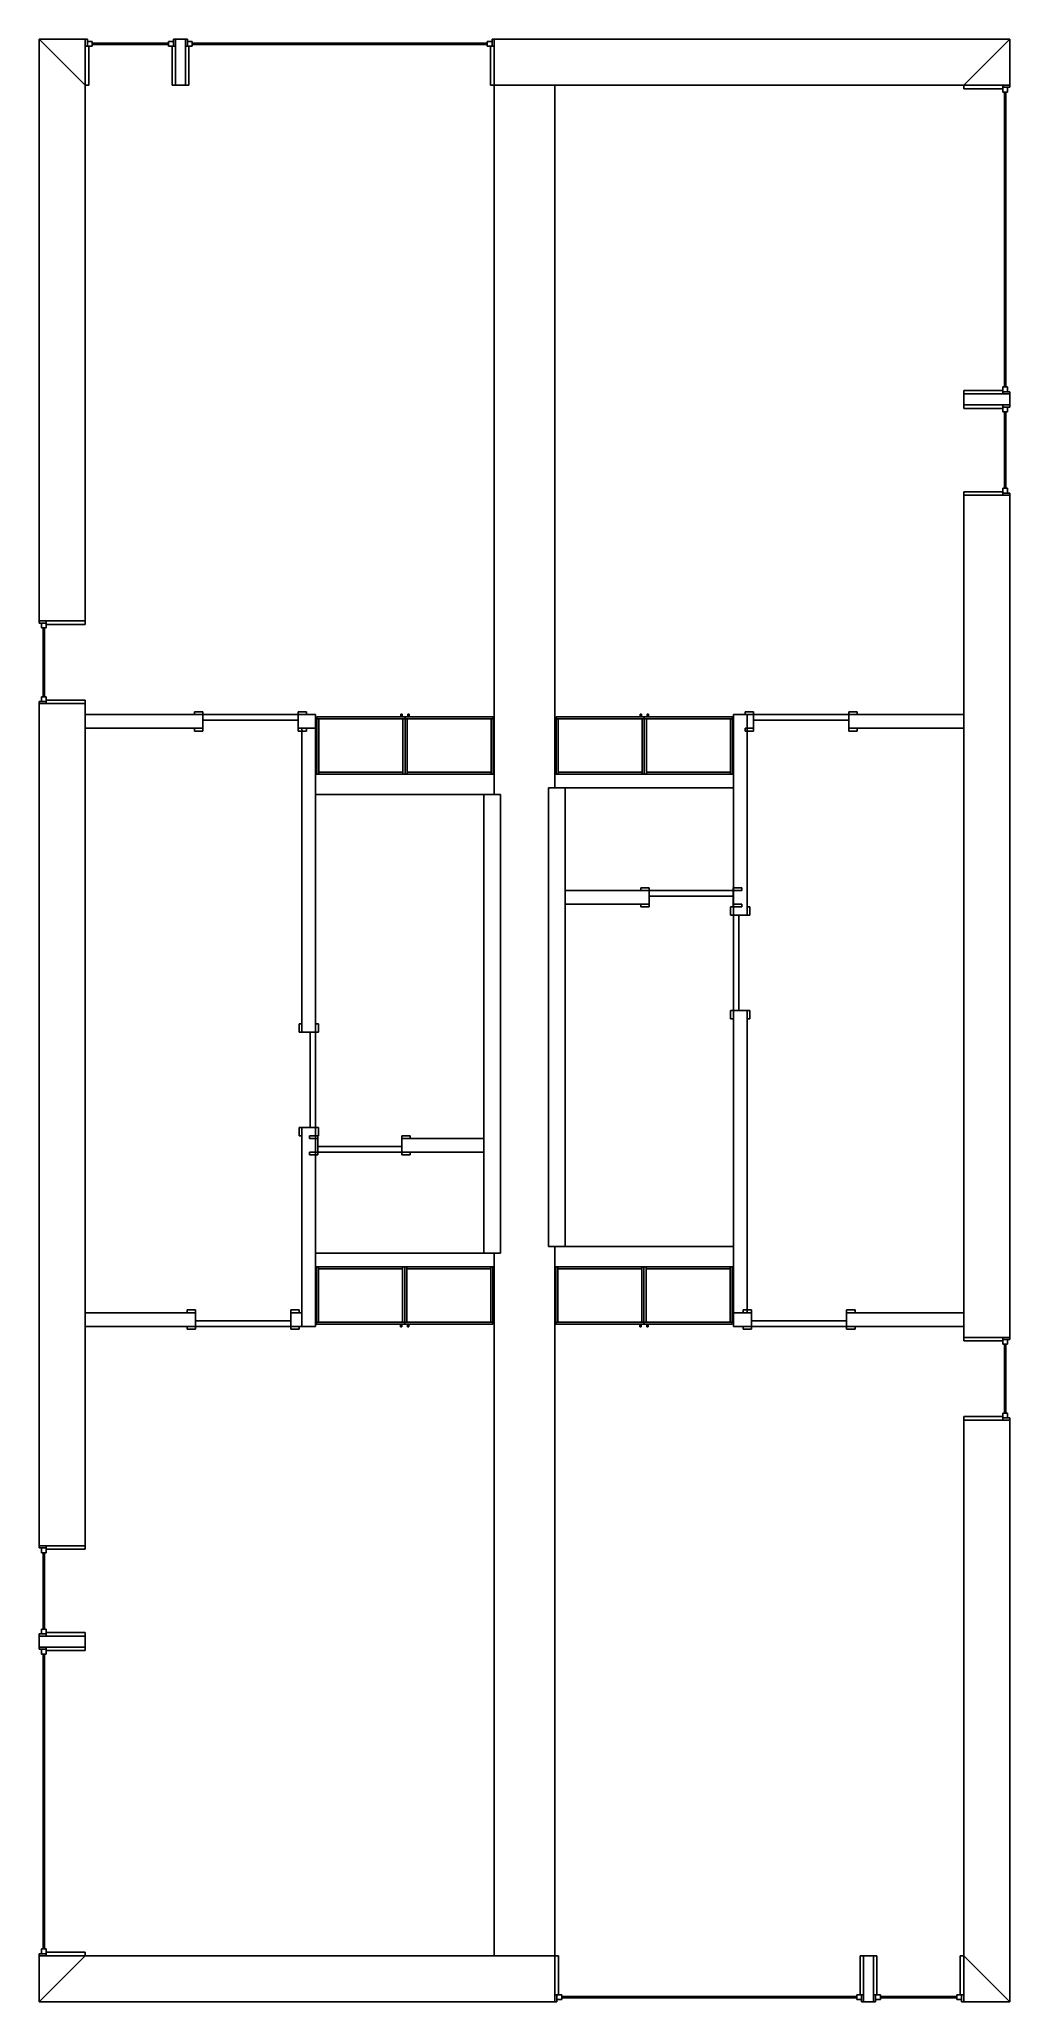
# Model space of a CAD drawing. Header units: metres. Extents: x 0 to 8.8, y -17.8 to 0.
import ezdxf

# ---------------------------------------------------------------- set-up
doc = ezdxf.new("R2010")
doc.units = ezdxf.units.M

msp = doc.modelspace()

# ---------------------------------------------------------------- linework, layer by layer
at = {"layer": 'IFCDOOR'}
for p, q in [((1.4073, -6.101), (1.4073, -6.1152)), ((1.4073, -6.101), (1.4522, -6.101)), ((1.4073, -6.126), (1.4073, -6.1152)), ((1.4073, -6.126), (1.4522, -6.126)), ((1.4522, -6.101), (1.4833, -6.101)), ((1.4522, -6.126), (1.4833, -6.126)), ((1.4833, -6.101), (1.4833, -6.1112)), ((1.4833, -6.126), (1.4833, -6.1112)), ((1.9935, -6.126), (1.4833, -6.126)), ((1.4833, -6.126), (1.4833, -6.1469)), ((1.4833, -6.1469), (1.4833, -6.177)), ((1.4833, -6.177), (1.8371, -6.177)), ((1.8371, -6.177), (2.3473, -6.177)), ((2.3473, -6.126), (1.9935, -6.126)), ((2.3473, -6.101), (2.3473, -6.1158)), ((2.3473, -6.101), (2.3784, -6.101)), ((2.3473, -6.126), (2.3473, -6.1158)), ((2.3473, -6.126), (2.3784, -6.126)), ((2.3473, -6.1561), (2.3473, -6.126)), ((2.3473, -6.177), (2.3473, -6.1561)), ((2.3784, -6.101), (2.4233, -6.101)), ((2.3784, -6.126), (2.4233, -6.126)), ((2.4233, -6.101), (2.4233, -6.1118)), ((2.4233, -6.126), (2.4233, -6.1118)), ((6.402, -6.101), (6.402, -6.1152)), ((6.4469, -6.101), (6.402, -6.101)), ((6.402, -6.126), (6.402, -6.1152)), ((6.4469, -6.126), (6.402, -6.126)), ((6.478, -6.101), (6.4469, -6.101)), ((6.478, -6.126), (6.4469, -6.126)), ((6.478, -6.101), (6.478, -6.1112)), ((6.478, -6.126), (6.478, -6.1112)), ((6.9882, -6.126), (6.478, -6.126)), ((6.478, -6.126), (6.478, -6.1469)), ((6.478, -6.1469), (6.478, -6.177)), ((6.478, -6.177), (6.8318, -6.177)), ((6.8318, -6.177), (7.342, -6.177)), ((7.342, -6.126), (6.9882, -6.126)), ((7.342, -6.101), (7.342, -6.1158)), ((7.3731, -6.101), (7.342, -6.101)), ((7.342, -6.126), (7.342, -6.1158)), ((7.3731, -6.126), (7.342, -6.126)), ((7.342, -6.1561), (7.342, -6.126)), ((7.342, -6.177), (7.342, -6.1561)), ((7.418, -6.101), (7.3731, -6.101)), ((7.418, -6.126), (7.3731, -6.126)), ((7.418, -6.101), (7.418, -6.1118)), ((7.418, -6.126), (7.418, -6.1118)), ((1.4073, -6.25), (1.4073, -6.2642)), ((1.4073, -6.25), (1.4522, -6.25)), ((1.4073, -6.275), (1.4073, -6.2642)), ((1.4073, -6.275), (1.4522, -6.275)), ((1.4522, -6.25), (1.4833, -6.25)), ((1.4833, -6.275), (1.4522, -6.275)), ((1.4833, -6.25), (1.4833, -6.2602)), ((1.4833, -6.275), (1.4833, -6.2602)), ((2.3473, -6.25), (2.3473, -6.2648)), ((2.3473, -6.25), (2.3784, -6.25)), ((2.3473, -6.275), (2.3473, -6.2648)), ((2.3784, -6.275), (2.3473, -6.275)), ((2.3784, -6.25), (2.4233, -6.25)), ((2.3784, -6.275), (2.4233, -6.275)), ((2.4233, -6.25), (2.4233, -6.2608)), ((2.4233, -6.275), (2.4233, -6.2608)), ((6.402, -6.25), (6.402, -6.2642)), ((6.4469, -6.25), (6.402, -6.25)), ((6.402, -6.275), (6.402, -6.2642)), ((6.4469, -6.275), (6.402, -6.275)), ((6.4469, -6.25), (6.478, -6.25)), ((6.478, -6.275), (6.4469, -6.275)), ((6.478, -6.25), (6.478, -6.2602)), ((6.478, -6.275), (6.478, -6.2602)), ((7.342, -6.25), (7.342, -6.2648)), ((7.342, -6.25), (7.3731, -6.25)), ((7.342, -6.275), (7.342, -6.2648)), ((7.3731, -6.275), (7.342, -6.275)), ((7.418, -6.25), (7.3731, -6.25)), ((7.418, -6.275), (7.3731, -6.275)), ((7.418, -6.25), (7.418, -6.2608)), ((7.418, -6.275), (7.418, -6.2608)), ((5.4554, -7.6964), (5.4554, -7.7106)), ((5.4554, -7.6964), (5.5003, -7.6964)), ((5.4554, -7.7214), (5.4554, -7.7106)), ((5.4554, -7.7214), (5.5003, -7.7214)), ((5.5003, -7.6964), (5.5314, -7.6964)), ((5.5003, -7.7214), (5.5314, -7.7214)), ((5.5314, -7.6964), (5.5314, -7.7066)), ((5.5314, -7.7214), (5.5314, -7.7066)), ((5.9814, -7.7214), (5.5314, -7.7214)), ((5.5314, -7.7214), (5.5314, -7.7423)), ((5.5314, -7.7423), (5.5314, -7.7724)), ((5.5314, -7.7724), (5.8434, -7.7724)), ((5.8434, -7.7724), (6.2934, -7.7724)), ((6.2934, -7.7214), (5.9814, -7.7214)), ((6.2934, -7.6964), (6.2934, -7.7111)), ((6.2934, -7.6964), (6.3245, -7.6964)), ((6.2934, -7.7214), (6.2934, -7.7111)), ((6.2934, -7.7214), (6.3245, -7.7214)), ((6.2934, -7.7515), (6.2934, -7.7214)), ((6.2934, -7.7724), (6.2934, -7.7515)), ((6.3245, -7.6964), (6.3694, -7.6964)), ((6.3245, -7.7214), (6.3694, -7.7214)), ((6.3694, -7.6964), (6.3694, -7.7072)), ((6.3694, -7.7214), (6.3694, -7.7072)), ((5.4554, -7.8454), (5.4554, -7.8596)), ((5.4554, -7.8454), (5.5003, -7.8454)), ((5.4554, -7.8704), (5.4554, -7.8596)), ((5.4554, -7.8704), (5.5003, -7.8704)), ((5.5003, -7.8454), (5.5314, -7.8454)), ((5.5314, -7.8704), (5.5003, -7.8704)), ((5.5314, -7.8454), (5.5314, -7.8556)), ((5.5314, -7.8704), (5.5314, -7.8556)), ((6.269, -7.8694), (6.2798, -7.8694)), ((6.269, -7.9143), (6.269, -7.8694)), ((6.269, -7.9454), (6.269, -7.9143)), ((6.269, -7.9454), (6.2838, -7.9454)), ((6.294, -7.8694), (6.2798, -7.8694)), ((6.294, -7.9454), (6.2838, -7.9454)), ((6.2934, -7.8454), (6.2934, -7.8601)), ((6.2934, -7.8454), (6.3245, -7.8454)), ((6.2934, -7.8704), (6.2934, -7.8601)), ((6.3245, -7.8704), (6.2934, -7.8704)), ((6.294, -7.9143), (6.294, -7.8694)), ((6.294, -7.9454), (6.294, -7.9143)), ((6.3241, -7.9454), (6.294, -7.9454)), ((6.294, -7.9454), (6.294, -8.2991)), ((6.345, -7.9454), (6.3241, -7.9454)), ((6.3245, -7.8454), (6.3694, -7.8454)), ((6.3245, -7.8704), (6.3694, -7.8704)), ((6.345, -8.4556), (6.345, -7.9454)), ((6.3694, -7.8454), (6.3694, -7.8562)), ((6.3694, -7.8704), (6.3694, -7.8562)), ((6.418, -7.8694), (6.4288, -7.8694)), ((6.418, -7.9143), (6.418, -7.8694)), ((6.418, -7.9454), (6.418, -7.9143)), ((6.418, -7.9454), (6.4328, -7.9454)), ((6.443, -7.8694), (6.4288, -7.8694)), ((6.443, -7.9454), (6.4328, -7.9454)), ((6.443, -7.9143), (6.443, -7.8694)), ((6.443, -7.9143), (6.443, -7.9454)), ((6.294, -8.2991), (6.294, -8.8094)), ((6.345, -8.8094), (6.345, -8.4556)), ((6.269, -8.8094), (6.2792, -8.8094)), ((6.269, -8.8405), (6.269, -8.8094)), ((6.269, -8.8854), (6.269, -8.8405)), ((6.269, -8.8854), (6.2832, -8.8854)), ((6.294, -8.8094), (6.2792, -8.8094)), ((6.294, -8.8854), (6.2832, -8.8854)), ((6.294, -8.8405), (6.294, -8.8094)), ((6.294, -8.8094), (6.3149, -8.8094)), ((6.294, -8.8854), (6.294, -8.8405)), ((6.3149, -8.8094), (6.345, -8.8094)), ((6.418, -8.8094), (6.4282, -8.8094)), ((6.418, -8.8405), (6.418, -8.8094)), ((6.418, -8.8854), (6.418, -8.8405)), ((6.418, -8.8854), (6.4322, -8.8854)), ((6.443, -8.8094), (6.4282, -8.8094)), ((6.443, -8.8854), (6.4322, -8.8854)), ((6.443, -8.8094), (6.443, -8.8405)), ((6.443, -8.8854), (6.443, -8.8405)), ((2.357, -8.9301), (2.3678, -8.9301)), ((2.357, -8.9301), (2.357, -8.9749)), ((2.357, -9.0061), (2.357, -8.9749)), ((2.357, -9.0061), (2.3718, -9.0061)), ((2.382, -8.9301), (2.3678, -8.9301)), ((2.382, -9.0061), (2.3718, -9.0061)), ((2.382, -8.9301), (2.382, -8.9749)), ((2.382, -8.9749), (2.382, -9.0061)), ((2.4851, -9.0061), (2.455, -9.0061)), ((2.455, -9.0061), (2.455, -9.3598)), ((2.506, -9.0061), (2.4851, -9.0061)), ((2.506, -8.9301), (2.5168, -8.9301)), ((2.506, -8.9301), (2.506, -8.9749)), ((2.506, -8.9749), (2.506, -9.0061)), ((2.506, -9.0061), (2.5208, -9.0061)), ((2.506, -9.5163), (2.506, -9.0061)), ((2.531, -8.9301), (2.5168, -8.9301)), ((2.531, -9.0061), (2.5208, -9.0061)), ((2.531, -8.9301), (2.531, -8.9749)), ((2.531, -8.9749), (2.531, -9.0061)), ((2.455, -9.3598), (2.455, -9.8701)), ((2.506, -9.8701), (2.506, -9.5163)), ((2.357, -9.8701), (2.3672, -9.8701)), ((2.357, -9.9012), (2.357, -9.8701)), ((2.357, -9.9012), (2.357, -9.9461)), ((2.357, -9.9461), (2.3712, -9.9461)), ((2.382, -9.8701), (2.3672, -9.8701)), ((2.382, -9.9461), (2.3712, -9.9461)), ((2.382, -9.8701), (2.382, -9.9012)), ((2.382, -9.9012), (2.382, -9.9461)), ((2.45, -9.9451), (2.45, -9.9593)), ((2.4949, -9.9451), (2.45, -9.9451)), ((2.45, -9.9701), (2.45, -9.9593)), ((2.455, -9.8701), (2.4759, -9.8701)), ((2.4759, -9.8701), (2.506, -9.8701)), ((2.4949, -9.9451), (2.526, -9.9451)), ((2.506, -9.8701), (2.5162, -9.8701)), ((2.506, -9.8701), (2.506, -9.9012)), ((2.506, -9.9012), (2.506, -9.9461)), ((2.506, -9.9461), (2.5202, -9.9461)), ((2.531, -9.8701), (2.5162, -9.8701)), ((2.531, -9.9461), (2.5202, -9.9461)), ((2.526, -9.9451), (2.526, -9.9553)), ((2.526, -9.9701), (2.526, -9.9553)), ((2.531, -9.8701), (2.531, -9.9012)), ((2.531, -9.9012), (2.531, -9.9461)), ((3.288, -9.9451), (3.288, -9.9598)), ((3.288, -9.9451), (3.3191, -9.9451)), ((3.288, -9.9701), (3.288, -9.9598)), ((3.364, -9.9451), (3.3191, -9.9451)), ((3.364, -9.9451), (3.364, -9.9558)), ((3.364, -9.9701), (3.364, -9.9558)), ((2.4949, -9.9701), (2.45, -9.9701)), ((2.45, -10.0941), (2.45, -10.1083)), ((2.4949, -10.0941), (2.45, -10.0941)), ((2.45, -10.1191), (2.45, -10.1083)), ((2.4949, -10.1191), (2.45, -10.1191)), ((2.526, -9.9701), (2.4949, -9.9701)), ((2.526, -10.0941), (2.4949, -10.0941)), ((2.526, -10.1191), (2.4949, -10.1191)), ((2.526, -10.0431), (2.526, -10.0639)), ((2.976, -10.0431), (2.526, -10.0431)), ((2.526, -10.0639), (2.526, -10.0941)), ((2.526, -10.0941), (2.526, -10.1043)), ((2.526, -10.0941), (2.838, -10.0941)), ((2.526, -10.1191), (2.526, -10.1043)), ((2.838, -10.0941), (3.288, -10.0941)), ((3.288, -10.0431), (2.976, -10.0431)), ((3.3191, -9.9701), (3.288, -9.9701)), ((3.288, -10.0732), (3.288, -10.0431)), ((3.288, -10.0941), (3.288, -10.0732)), ((3.288, -10.0941), (3.288, -10.1088)), ((3.3191, -10.0941), (3.288, -10.0941)), ((3.288, -10.1191), (3.288, -10.1088)), ((3.3191, -10.1191), (3.288, -10.1191)), ((3.364, -9.9701), (3.3191, -9.9701)), ((3.364, -10.0941), (3.3191, -10.0941)), ((3.364, -10.1191), (3.3191, -10.1191)), ((3.364, -10.0941), (3.364, -10.1048)), ((3.364, -10.1191), (3.364, -10.1048)), ((1.342, -11.525), (1.342, -11.5392)), ((1.342, -11.525), (1.3869, -11.525)), ((1.342, -11.55), (1.342, -11.5392)), ((1.342, -11.55), (1.3869, -11.55)), ((1.3869, -11.525), (1.418, -11.525)), ((1.418, -11.55), (1.3869, -11.55)), ((1.418, -11.525), (1.418, -11.5352)), ((1.418, -11.55), (1.418, -11.5352)), ((2.282, -11.525), (2.282, -11.5398)), ((2.282, -11.525), (2.3131, -11.525)), ((2.282, -11.55), (2.282, -11.5398)), ((2.3131, -11.55), (2.282, -11.55)), ((2.3131, -11.525), (2.358, -11.525)), ((2.3131, -11.55), (2.358, -11.55)), ((2.358, -11.525), (2.358, -11.5358)), ((2.358, -11.55), (2.358, -11.5358)), ((6.3813, -11.525), (6.3813, -11.5392)), ((6.4262, -11.525), (6.3813, -11.525)), ((6.3813, -11.55), (6.3813, -11.5392)), ((6.4262, -11.55), (6.3813, -11.55)), ((6.4262, -11.525), (6.4573, -11.525)), ((6.4573, -11.55), (6.4262, -11.55)), ((6.4573, -11.525), (6.4573, -11.5352)), ((6.4573, -11.55), (6.4573, -11.5352)), ((7.3213, -11.525), (7.3213, -11.5398)), ((7.3213, -11.525), (7.3524, -11.525)), ((7.3213, -11.55), (7.3213, -11.5398)), ((7.3524, -11.55), (7.3213, -11.55)), ((7.3973, -11.525), (7.3524, -11.525)), ((7.3973, -11.55), (7.3524, -11.55)), ((7.3973, -11.525), (7.3973, -11.5358)), ((7.3973, -11.55), (7.3973, -11.5358)), ((1.342, -11.674), (1.342, -11.6882)), ((1.342, -11.674), (1.3869, -11.674)), ((1.342, -11.699), (1.342, -11.6882)), ((1.342, -11.699), (1.3869, -11.699)), ((1.3869, -11.674), (1.418, -11.674)), ((1.3869, -11.699), (1.418, -11.699)), ((1.9282, -11.623), (1.418, -11.623)), ((1.418, -11.623), (1.418, -11.6439)), ((1.418, -11.6439), (1.418, -11.674)), ((1.418, -11.674), (1.418, -11.6842)), ((1.418, -11.674), (1.7718, -11.674)), ((1.418, -11.699), (1.418, -11.6842)), ((1.7718, -11.674), (2.282, -11.674)), ((2.282, -11.623), (1.9282, -11.623)), ((2.282, -11.6531), (2.282, -11.623)), ((2.282, -11.674), (2.282, -11.6531)), ((2.282, -11.674), (2.282, -11.6888)), ((2.282, -11.674), (2.3131, -11.674)), ((2.282, -11.699), (2.282, -11.6888)), ((2.282, -11.699), (2.3131, -11.699)), ((2.3131, -11.674), (2.358, -11.674)), ((2.3131, -11.699), (2.358, -11.699)), ((2.358, -11.674), (2.358, -11.6848)), ((2.358, -11.699), (2.358, -11.6848)), ((6.3813, -11.674), (6.3813, -11.6882)), ((6.4262, -11.674), (6.3813, -11.674)), ((6.3813, -11.699), (6.3813, -11.6882)), ((6.4262, -11.699), (6.3813, -11.699)), ((6.4573, -11.674), (6.4262, -11.674)), ((6.4573, -11.699), (6.4262, -11.699)), ((6.4573, -11.623), (6.4573, -11.6439)), ((6.9675, -11.623), (6.4573, -11.623)), ((6.4573, -11.6439), (6.4573, -11.674)), ((6.4573, -11.674), (6.4573, -11.6842)), ((6.4573, -11.674), (6.8111, -11.674)), ((6.4573, -11.699), (6.4573, -11.6842)), ((6.8111, -11.674), (7.3213, -11.674)), ((7.3213, -11.623), (6.9675, -11.623)), ((7.3213, -11.6531), (7.3213, -11.623)), ((7.3213, -11.674), (7.3213, -11.6531)), ((7.3213, -11.674), (7.3213, -11.6888)), ((7.3524, -11.674), (7.3213, -11.674)), ((7.3213, -11.699), (7.3213, -11.6888)), ((7.3524, -11.699), (7.3213, -11.699)), ((7.3973, -11.674), (7.3524, -11.674)), ((7.3973, -11.699), (7.3524, -11.699)), ((7.3973, -11.674), (7.3973, -11.6848)), ((7.3973, -11.699), (7.3973, -11.6848))]:
    msp.add_line(p, q, dxfattribs=at)
at = {"layer": 'IFCFURNISHINGELEMENT'}
for p, q in [((2.5196, -6.146), (2.517, -6.146)), ((2.517, -6.1467), (2.517, -6.146)), ((2.517, -6.165), (2.517, -6.1467)), ((2.5279, -6.165), (2.517, -6.165)), ((2.517, -6.172), (2.517, -6.165)), ((2.5196, -6.165), (2.517, -6.165)), ((2.517, -6.172), (2.517, -6.4549)), ((2.5606, -6.146), (2.5196, -6.146)), ((2.5606, -6.165), (2.5196, -6.165)), ((2.536, -6.165), (2.5279, -6.165)), ((2.536, -6.165), (2.536, -6.4487)), ((2.5606, -6.146), (3.0221, -6.146)), ((2.5606, -6.165), (3.0221, -6.165)), ((3.2734, -6.146), (3.0221, -6.146)), ((3.0221, -6.165), (3.2734, -6.165)), ((3.2734, -6.146), (3.3144, -6.146)), ((3.3144, -6.165), (3.2734, -6.165)), ((3.2892, -6.1206), (3.2791, -6.1206)), ((3.2791, -6.1206), (3.2791, -6.1412)), ((3.2791, -6.1412), (3.2791, -6.146)), ((3.2892, -6.146), (3.2791, -6.146)), ((3.2916, -6.1206), (3.2892, -6.1206)), ((3.2916, -6.146), (3.2892, -6.146)), ((3.2916, -6.1206), (3.2916, -6.1412)), ((3.2916, -6.1412), (3.2916, -6.146)), ((3.3061, -6.165), (3.2979, -6.165)), ((3.2979, -6.3824), (3.2979, -6.165)), ((3.317, -6.165), (3.3061, -6.165)), ((3.3144, -6.146), (3.317, -6.146)), ((3.317, -6.165), (3.3144, -6.165)), ((3.3196, -6.146), (3.317, -6.146)), ((3.317, -6.146), (3.317, -6.1643)), ((3.317, -6.1467), (3.317, -6.146)), ((3.317, -6.165), (3.317, -6.1467)), ((3.317, -6.1643), (3.317, -6.165)), ((3.3279, -6.165), (3.317, -6.165)), ((3.317, -6.165), (3.317, -6.172)), ((3.3196, -6.165), (3.317, -6.165)), ((3.317, -6.172), (3.317, -6.165)), ((3.317, -6.172), (3.317, -6.4549)), ((3.317, -6.4549), (3.317, -6.172)), ((3.3606, -6.146), (3.3196, -6.146)), ((3.3606, -6.165), (3.3196, -6.165)), ((3.3361, -6.165), (3.3279, -6.165)), ((3.3361, -6.165), (3.3361, -6.4487)), ((3.3424, -6.1206), (3.3448, -6.1206)), ((3.3424, -6.1254), (3.3424, -6.1206)), ((3.3424, -6.146), (3.3424, -6.1254)), ((3.3526, -6.146), (3.3424, -6.146)), ((3.3549, -6.1206), (3.3448, -6.1206)), ((3.3549, -6.146), (3.3526, -6.146)), ((3.3549, -6.1254), (3.3549, -6.1206)), ((3.3549, -6.146), (3.3549, -6.1254)), ((3.3606, -6.146), (3.8221, -6.146)), ((3.3606, -6.165), (3.8221, -6.165)), ((4.0734, -6.146), (3.8221, -6.146)), ((3.8221, -6.165), (4.0734, -6.165)), ((4.0734, -6.146), (4.1144, -6.146)), ((4.1144, -6.165), (4.0734, -6.165)), ((4.0979, -6.165), (4.1061, -6.165)), ((4.0979, -6.3824), (4.0979, -6.165)), ((4.117, -6.165), (4.1061, -6.165)), ((4.1144, -6.146), (4.117, -6.146)), ((4.117, -6.165), (4.1144, -6.165)), ((4.117, -6.146), (4.117, -6.1643)), ((4.117, -6.1643), (4.117, -6.165)), ((4.117, -6.165), (4.117, -6.172)), ((4.117, -6.172), (4.117, -6.4549)), ((4.6886, -6.146), (4.686, -6.146)), ((4.686, -6.1467), (4.686, -6.146)), ((4.686, -6.165), (4.686, -6.1467)), ((4.6969, -6.165), (4.686, -6.165)), ((4.686, -6.172), (4.686, -6.165)), ((4.6886, -6.165), (4.686, -6.165)), ((4.686, -6.172), (4.686, -6.4549)), ((4.7296, -6.146), (4.6886, -6.146)), ((4.7296, -6.165), (4.6886, -6.165)), ((4.705, -6.165), (4.6969, -6.165)), ((4.705, -6.165), (4.7051, -6.4487)), ((4.7296, -6.146), (5.1911, -6.146)), ((4.7296, -6.165), (5.1911, -6.165)), ((5.4424, -6.146), (5.1911, -6.146)), ((5.1911, -6.165), (5.4424, -6.165)), ((5.4424, -6.146), (5.4834, -6.146)), ((5.4834, -6.165), (5.4424, -6.165)), ((5.4582, -6.1206), (5.4481, -6.1206)), ((5.4481, -6.1206), (5.4481, -6.1412)), ((5.4481, -6.1412), (5.4481, -6.146)), ((5.4582, -6.146), (5.4481, -6.146)), ((5.4606, -6.1206), (5.4582, -6.1206)), ((5.4606, -6.146), (5.4582, -6.146)), ((5.4606, -6.1206), (5.4606, -6.1412)), ((5.4606, -6.1412), (5.4606, -6.146)), ((5.4751, -6.165), (5.4669, -6.165)), ((5.467, -6.3824), (5.4669, -6.165)), ((5.486, -6.165), (5.4751, -6.165)), ((5.4834, -6.146), (5.486, -6.146)), ((5.486, -6.165), (5.4834, -6.165)), ((5.4886, -6.146), (5.486, -6.146)), ((5.486, -6.146), (5.486, -6.1643)), ((5.486, -6.1467), (5.486, -6.146)), ((5.486, -6.165), (5.486, -6.1467)), ((5.486, -6.1643), (5.486, -6.1651)), ((5.486, -6.172), (5.486, -6.165)), ((5.4969, -6.1651), (5.486, -6.1651)), ((5.486, -6.1651), (5.486, -6.172)), ((5.4886, -6.1651), (5.486, -6.1651)), ((5.486, -6.172), (5.486, -6.4549)), ((5.486, -6.4549), (5.486, -6.172)), ((5.5296, -6.146), (5.4886, -6.146)), ((5.5296, -6.1651), (5.4886, -6.1651)), ((5.5051, -6.1651), (5.4969, -6.1651)), ((5.5051, -6.1651), (5.5051, -6.4487)), ((5.5114, -6.1206), (5.5138, -6.1206)), ((5.5114, -6.1254), (5.5114, -6.1206)), ((5.5114, -6.146), (5.5114, -6.1254)), ((5.5216, -6.146), (5.5114, -6.146)), ((5.5239, -6.1206), (5.5138, -6.1206)), ((5.5239, -6.146), (5.5216, -6.146)), ((5.5239, -6.1254), (5.5239, -6.1206)), ((5.5239, -6.146), (5.5239, -6.1254)), ((5.5296, -6.146), (5.9911, -6.146)), ((5.5296, -6.1651), (5.9911, -6.1651)), ((6.2424, -6.146), (5.9911, -6.146)), ((5.9911, -6.1651), (6.2424, -6.1651)), ((6.2424, -6.146), (6.2834, -6.146)), ((6.2834, -6.1651), (6.2424, -6.1651)), ((6.267, -6.1651), (6.2751, -6.1651)), ((6.267, -6.3824), (6.267, -6.1651)), ((6.286, -6.1651), (6.2751, -6.1651)), ((6.2834, -6.146), (6.286, -6.146)), ((6.286, -6.1651), (6.2834, -6.1651)), ((6.286, -6.146), (6.286, -6.1643)), ((6.286, -6.1643), (6.286, -6.1651)), ((6.286, -6.1651), (6.286, -6.172)), ((6.286, -6.172), (6.286, -6.4549)), ((3.2979, -6.666), (3.2979, -6.3824)), ((4.0979, -6.666), (4.0979, -6.3824)), ((5.467, -6.666), (5.467, -6.3824)), ((6.267, -6.666), (6.267, -6.3824)), ((2.517, -6.666), (2.517, -6.4549)), ((2.536, -6.4487), (2.536, -6.666)), ((3.317, -6.4549), (3.317, -6.666)), ((3.317, -6.666), (3.317, -6.4549)), ((3.3361, -6.4487), (3.3361, -6.666)), ((4.117, -6.4549), (4.117, -6.666)), ((4.686, -6.666), (4.686, -6.4549)), ((4.7051, -6.4487), (4.7051, -6.666)), ((5.486, -6.4549), (5.486, -6.666)), ((5.486, -6.666), (5.486, -6.4549)), ((5.5051, -6.4487), (5.5051, -6.666)), ((6.286, -6.4549), (6.286, -6.666)), ((2.5254, -6.666), (2.517, -6.666)), ((2.536, -6.666), (2.5254, -6.666)), ((2.536, -6.6469), (2.8666, -6.6469)), ((2.536, -6.6469), (2.536, -6.6577)), ((2.536, -6.6577), (2.536, -6.666)), ((2.8666, -6.666), (2.536, -6.666)), ((3.2979, -6.6469), (2.8666, -6.6469)), ((3.2979, -6.666), (2.8666, -6.666)), ((3.2979, -6.6577), (3.2979, -6.6469)), ((3.2979, -6.666), (3.2979, -6.6577)), ((3.3055, -6.666), (3.2979, -6.666)), ((3.317, -6.666), (3.3055, -6.666)), ((3.317, -6.666), (3.3254, -6.666)), ((3.3361, -6.666), (3.3254, -6.666)), ((3.3361, -6.647), (3.6666, -6.647)), ((3.3361, -6.647), (3.3361, -6.6552)), ((3.3361, -6.6552), (3.3361, -6.666)), ((3.3361, -6.666), (3.6666, -6.666)), ((4.0979, -6.647), (3.6666, -6.647)), ((3.6666, -6.666), (4.0979, -6.666)), ((4.0979, -6.6552), (4.0979, -6.647)), ((4.0979, -6.666), (4.0979, -6.6552)), ((4.1086, -6.666), (4.0979, -6.666)), ((4.117, -6.666), (4.1086, -6.666)), ((4.6944, -6.666), (4.686, -6.666)), ((4.7051, -6.666), (4.6944, -6.666)), ((4.7051, -6.647), (5.0356, -6.647)), ((4.7051, -6.647), (4.7051, -6.6577)), ((4.7051, -6.6577), (4.7051, -6.666)), ((5.0356, -6.666), (4.7051, -6.666)), ((5.467, -6.647), (5.0356, -6.647)), ((5.467, -6.666), (5.0356, -6.666)), ((5.467, -6.6577), (5.467, -6.647)), ((5.467, -6.666), (5.467, -6.6577)), ((5.4745, -6.666), (5.467, -6.666)), ((5.486, -6.666), (5.4745, -6.666)), ((5.486, -6.666), (5.4944, -6.666)), ((5.5051, -6.666), (5.4944, -6.666)), ((5.5051, -6.647), (5.8356, -6.647)), ((5.5051, -6.647), (5.5051, -6.6552)), ((5.5051, -6.6552), (5.5051, -6.666)), ((5.5051, -6.666), (5.8356, -6.666)), ((6.267, -6.647), (5.8356, -6.647)), ((5.8356, -6.666), (6.267, -6.666)), ((6.267, -6.6552), (6.267, -6.647)), ((6.267, -6.666), (6.267, -6.6552)), ((6.2776, -6.666), (6.267, -6.666)), ((6.286, -6.666), (6.2776, -6.666)), ((2.514, -11.134), (2.5224, -11.134)), ((2.514, -11.3451), (2.514, -11.134)), ((2.5224, -11.134), (2.533, -11.134)), ((2.533, -11.134), (2.533, -11.4176)), ((2.9644, -11.134), (2.533, -11.134)), ((2.533, -11.134), (2.533, -11.1448)), ((2.533, -11.1448), (2.533, -11.1531)), ((2.533, -11.1531), (2.9644, -11.1531)), ((3.2949, -11.134), (2.9644, -11.134)), ((3.2949, -11.1531), (2.9644, -11.1531)), ((3.2949, -11.134), (3.3056, -11.134)), ((3.2949, -11.3513), (3.2949, -11.134)), ((3.2949, -11.1448), (3.2949, -11.134)), ((3.2949, -11.1531), (3.2949, -11.1448)), ((3.314, -11.134), (3.3056, -11.134)), ((3.314, -11.3451), (3.314, -11.134)), ((3.314, -11.134), (3.314, -11.3451)), ((3.314, -11.134), (3.3255, -11.134)), ((3.3255, -11.134), (3.333, -11.134)), ((3.333, -11.134), (3.333, -11.4176)), ((3.333, -11.134), (3.7644, -11.134)), ((3.333, -11.134), (3.333, -11.1423)), ((3.333, -11.1423), (3.333, -11.1531)), ((3.333, -11.1531), (3.7644, -11.1531)), ((3.7644, -11.134), (4.0949, -11.134)), ((4.0949, -11.1531), (3.7644, -11.1531)), ((4.0949, -11.134), (4.1056, -11.134)), ((4.0949, -11.3513), (4.0949, -11.134)), ((4.0949, -11.1423), (4.0949, -11.134)), ((4.0949, -11.1531), (4.0949, -11.1423)), ((4.1056, -11.134), (4.114, -11.134)), ((4.114, -11.134), (4.114, -11.3451)), ((4.683, -11.134), (4.6914, -11.134)), ((4.683, -11.3451), (4.683, -11.134)), ((4.6914, -11.134), (4.702, -11.134)), ((4.702, -11.134), (4.702, -11.4176)), ((5.1334, -11.134), (4.702, -11.134)), ((4.702, -11.134), (4.702, -11.1448)), ((4.702, -11.1448), (4.702, -11.1531)), ((4.702, -11.1531), (5.1334, -11.1531)), ((5.4639, -11.134), (5.1334, -11.134)), ((5.4639, -11.1531), (5.1334, -11.1531)), ((5.4639, -11.134), (5.4746, -11.134)), ((5.4639, -11.3513), (5.4639, -11.134)), ((5.4639, -11.1448), (5.4639, -11.134)), ((5.4639, -11.1531), (5.4639, -11.1448)), ((5.483, -11.134), (5.4746, -11.134)), ((5.483, -11.3451), (5.483, -11.134)), ((5.483, -11.134), (5.483, -11.3451)), ((5.483, -11.134), (5.4945, -11.134)), ((5.4945, -11.134), (5.502, -11.134)), ((5.502, -11.134), (5.502, -11.4176)), ((5.502, -11.134), (5.9334, -11.134)), ((5.502, -11.134), (5.502, -11.1423)), ((5.502, -11.1423), (5.502, -11.1531)), ((5.502, -11.1531), (5.9334, -11.1531)), ((5.9334, -11.134), (6.2639, -11.134)), ((6.2639, -11.1531), (5.9334, -11.1531)), ((6.2639, -11.134), (6.2746, -11.134)), ((6.2639, -11.3513), (6.2639, -11.134)), ((6.2639, -11.1423), (6.2639, -11.134)), ((6.2639, -11.1531), (6.2639, -11.1423)), ((6.2746, -11.134), (6.283, -11.134)), ((6.283, -11.134), (6.283, -11.3451)), ((2.514, -11.628), (2.514, -11.3451)), ((3.2949, -11.6349), (3.2949, -11.3513)), ((3.314, -11.628), (3.314, -11.3451)), ((3.314, -11.3451), (3.314, -11.628)), ((4.0949, -11.6349), (4.0949, -11.3513)), ((4.114, -11.628), (4.114, -11.3451)), ((4.683, -11.628), (4.683, -11.3451)), ((5.4639, -11.6349), (5.4639, -11.3513)), ((5.483, -11.628), (5.483, -11.3451)), ((5.483, -11.3451), (5.483, -11.628)), ((6.2639, -11.6349), (6.2639, -11.3513)), ((6.283, -11.628), (6.283, -11.3451)), ((2.533, -11.4176), (2.533, -11.6349)), ((3.333, -11.4176), (3.3331, -11.6349)), ((4.702, -11.4176), (4.702, -11.6349)), ((5.502, -11.4176), (5.502, -11.6349)), ((2.514, -11.6349), (2.514, -11.628)), ((2.514, -11.6349), (2.5249, -11.6349)), ((2.514, -11.6349), (2.5166, -11.6349)), ((2.514, -11.6357), (2.514, -11.6349)), ((2.514, -11.654), (2.514, -11.6357)), ((2.5166, -11.654), (2.514, -11.654)), ((2.5166, -11.6349), (2.5576, -11.6349)), ((2.5576, -11.654), (2.5166, -11.654)), ((2.533, -11.6349), (2.5249, -11.6349)), ((2.8089, -11.6349), (2.5576, -11.6349)), ((2.5576, -11.654), (2.8089, -11.654)), ((3.2704, -11.6349), (2.8089, -11.6349)), ((3.2704, -11.654), (2.8089, -11.654)), ((3.2704, -11.6349), (3.3114, -11.6349)), ((3.2704, -11.654), (3.3114, -11.654)), ((3.2761, -11.654), (3.2784, -11.654)), ((3.2761, -11.654), (3.2761, -11.6746)), ((3.2761, -11.6746), (3.2761, -11.6794)), ((3.2761, -11.6794), (3.2862, -11.6794)), ((3.2784, -11.654), (3.2886, -11.654)), ((3.2886, -11.6794), (3.2862, -11.6794)), ((3.2886, -11.654), (3.2886, -11.6746)), ((3.2886, -11.6746), (3.2886, -11.6794)), ((3.2949, -11.6349), (3.3031, -11.6349)), ((3.3031, -11.6349), (3.314, -11.6349)), ((3.3114, -11.6349), (3.314, -11.6349)), ((3.3114, -11.654), (3.314, -11.654)), ((3.314, -11.6349), (3.314, -11.628)), ((3.314, -11.628), (3.314, -11.6349)), ((3.314, -11.6357), (3.314, -11.6349)), ((3.314, -11.6349), (3.3249, -11.6349)), ((3.314, -11.6349), (3.314, -11.6533)), ((3.314, -11.6349), (3.3166, -11.6349)), ((3.314, -11.654), (3.314, -11.6357)), ((3.314, -11.6533), (3.314, -11.654)), ((3.3166, -11.654), (3.314, -11.654)), ((3.3166, -11.6349), (3.3576, -11.6349)), ((3.3576, -11.654), (3.3166, -11.654)), ((3.3249, -11.6349), (3.3331, -11.6349)), ((3.3394, -11.654), (3.3418, -11.654)), ((3.3394, -11.6588), (3.3394, -11.654)), ((3.3394, -11.6794), (3.3394, -11.6588)), ((3.3394, -11.6794), (3.3418, -11.6794)), ((3.3418, -11.654), (3.3519, -11.654)), ((3.3418, -11.6794), (3.3519, -11.6794)), ((3.3519, -11.6588), (3.3519, -11.654)), ((3.3519, -11.6794), (3.3519, -11.6588)), ((3.6089, -11.6349), (3.3576, -11.6349)), ((3.3576, -11.654), (3.6089, -11.654)), ((4.0704, -11.6349), (3.6089, -11.6349)), ((4.0704, -11.654), (3.6089, -11.654)), ((4.0704, -11.6349), (4.1114, -11.6349)), ((4.0704, -11.654), (4.1114, -11.654)), ((4.0949, -11.6349), (4.1031, -11.6349)), ((4.1031, -11.6349), (4.114, -11.6349)), ((4.1114, -11.6349), (4.114, -11.6349)), ((4.1114, -11.654), (4.114, -11.654)), ((4.114, -11.628), (4.114, -11.6349)), ((4.114, -11.6349), (4.114, -11.6533)), ((4.114, -11.6533), (4.114, -11.654)), ((4.683, -11.6349), (4.683, -11.628)), ((4.683, -11.6349), (4.6939, -11.6349)), ((4.683, -11.6349), (4.6856, -11.6349)), ((4.683, -11.6357), (4.683, -11.6349)), ((4.683, -11.654), (4.683, -11.6357)), ((4.6856, -11.654), (4.683, -11.654)), ((4.6856, -11.6349), (4.7266, -11.6349)), ((4.7266, -11.654), (4.6856, -11.654)), ((4.702, -11.6349), (4.6939, -11.6349)), ((4.9779, -11.6349), (4.7266, -11.6349)), ((4.7266, -11.654), (4.9779, -11.654)), ((5.4394, -11.6349), (4.9779, -11.6349)), ((5.4394, -11.654), (4.9779, -11.654)), ((5.4394, -11.6349), (5.4804, -11.6349)), ((5.4394, -11.654), (5.4804, -11.654)), ((5.4451, -11.654), (5.4474, -11.654)), ((5.4451, -11.654), (5.4451, -11.6746)), ((5.4451, -11.6746), (5.4451, -11.6794)), ((5.4451, -11.6794), (5.4552, -11.6794)), ((5.4474, -11.654), (5.4576, -11.654)), ((5.4576, -11.6794), (5.4552, -11.6794)), ((5.4576, -11.654), (5.4576, -11.6746)), ((5.4576, -11.6746), (5.4576, -11.6794)), ((5.4639, -11.6349), (5.4721, -11.6349)), ((5.4721, -11.6349), (5.483, -11.6349)), ((5.4804, -11.6349), (5.483, -11.6349)), ((5.4804, -11.654), (5.483, -11.654)), ((5.483, -11.6349), (5.483, -11.628)), ((5.483, -11.628), (5.483, -11.6349)), ((5.483, -11.6357), (5.483, -11.6349)), ((5.483, -11.6349), (5.4939, -11.6349)), ((5.483, -11.6349), (5.483, -11.6533)), ((5.483, -11.6349), (5.4856, -11.6349)), ((5.483, -11.654), (5.483, -11.6357)), ((5.483, -11.6533), (5.483, -11.654)), ((5.4856, -11.654), (5.483, -11.654)), ((5.4856, -11.6349), (5.5266, -11.6349)), ((5.5266, -11.654), (5.4856, -11.654)), ((5.4939, -11.6349), (5.502, -11.6349)), ((5.5084, -11.654), (5.5108, -11.654)), ((5.5084, -11.6588), (5.5084, -11.654)), ((5.5084, -11.6794), (5.5084, -11.6588)), ((5.5084, -11.6794), (5.5108, -11.6794)), ((5.5108, -11.654), (5.5209, -11.654)), ((5.5108, -11.6794), (5.5209, -11.6794)), ((5.5209, -11.6588), (5.5209, -11.654)), ((5.5209, -11.6794), (5.5209, -11.6588)), ((5.7779, -11.6349), (5.5266, -11.6349)), ((5.5266, -11.654), (5.7779, -11.654)), ((6.2394, -11.6349), (5.7779, -11.6349)), ((6.2394, -11.654), (5.7779, -11.654)), ((6.2394, -11.6349), (6.2804, -11.6349)), ((6.2394, -11.654), (6.2804, -11.654)), ((6.2639, -11.6349), (6.2721, -11.6349)), ((6.2721, -11.6349), (6.283, -11.6349)), ((6.2804, -11.6349), (6.283, -11.6349)), ((6.2804, -11.654), (6.283, -11.654)), ((6.283, -11.628), (6.283, -11.6349)), ((6.283, -11.6349), (6.283, -11.6533)), ((6.283, -11.6533), (6.283, -11.654))]:
    msp.add_line(p, q, dxfattribs=at)
at = {"layer": 'IFCWALL'}
for p, q in [((0.2971, 0), (0, 0)), ((0, 0), (0.2971, -0.2971)), ((0.1726, -0.1726), (0, 0)), ((0, 0), (0, -2.7527)), ((0.417, 0), (0.2971, 0)), ((0.417, -0.1508), (0.417, 0)), ((1.236, 0), (1.2632, 0)), ((1.236, -0.2662), (1.236, 0)), ((1.325, 0), (1.2632, 0)), ((1.325, -0.1903), (1.325, 0)), ((6.5649, 0), (4.125, 0)), ((4.125, -0.2267), (4.125, 0)), ((8.8, 0), (6.5649, 0)), ((8.8, 0), (8.6006, -0.1994)), ((8.6274, -0.1726), (8.8, 0)), ((8.8, -0.1994), (8.8, 0)), ((0.417, -0.417), (0.1726, -0.1726)), ((0.417, -0.417), (0.417, -0.1508)), ((8.383, -0.417), (8.6274, -0.1726)), ((0.417, -0.417), (0.2971, -0.2971)), ((1.236, -0.417), (1.236, -0.2662)), ((1.325, -0.417), (1.325, -0.1903)), ((4.125, -0.417), (4.125, -0.2267)), ((8.6006, -0.1994), (8.383, -0.417)), ((8.8, -0.417), (8.8, -0.1994)), ((0.417, -2.9521), (0.417, -0.417)), ((1.236, -0.417), (1.2514, -0.417)), ((1.325, -0.417), (1.2514, -0.417)), ((4.125, -0.417), (4.125, -3.6784)), ((4.125, -0.417), (4.4121, -0.417)), ((4.125, -0.417), (6.3473, -0.417)), ((4.4121, -0.417), (4.675, -0.417)), ((4.675, -3.3641), (4.675, -0.417)), ((6.3473, -0.417), (8.383, -0.417)), ((8.383, -0.417), (8.6097, -0.417)), ((8.6097, -0.417), (8.8, -0.417)), ((0, -2.7527), (0, -5.276)), ((0.417, -5.276), (0.417, -2.9521)), ((4.675, -3.3641), (4.675, -6.7233)), ((8.383, -3.217), (8.383, -3.2836)), ((8.383, -3.217), (8.5733, -3.217)), ((8.383, -3.2836), (8.383, -3.2864)), ((8.383, -3.317), (8.383, -3.2864)), ((8.383, -3.317), (8.6492, -3.317)), ((8.5733, -3.217), (8.8, -3.217)), ((8.6492, -3.317), (8.8, -3.317)), ((8.8, -3.217), (8.8, -3.2963)), ((8.8, -3.2963), (8.8, -3.2997)), ((8.8, -3.317), (8.8, -3.2997)), ((4.125, -6.666), (4.125, -3.6784)), ((8.383, -4.136), (8.383, -5.6614)), ((8.383, -4.136), (8.5338, -4.136)), ((8.5338, -4.136), (8.8, -4.136)), ((8.8, -5.6614), (8.8, -4.136)), ((0.2085, -5.276), (0, -5.276)), ((0.417, -5.276), (0.2085, -5.276)), ((8.383, -5.6614), (8.383, -11.774)), ((8.8, -11.774), (8.8, -5.6614)), ((0, -6.026), (0, -12.1386)), ((0.2085, -6.026), (0, -6.026)), ((0.417, -6.026), (0.2085, -6.026)), ((0.417, -12.1386), (0.417, -6.026)), ((0.417, -6.126), (0.417, -6.1878)), ((1.1313, -6.126), (0.417, -6.126)), ((0.417, -6.25), (0.417, -6.1878)), ((1.1313, -6.126), (1.4833, -6.126)), ((1.4833, -6.1992), (1.4833, -6.126)), ((1.4833, -6.25), (1.4833, -6.1992)), ((2.3473, -6.1768), (2.3473, -6.126)), ((2.3473, -6.126), (2.3997, -6.126)), ((2.3473, -6.25), (2.3473, -6.1768)), ((2.506, -6.126), (2.3997, -6.126)), ((2.506, -6.1878), (2.506, -6.126)), ((2.506, -6.25), (2.506, -6.1878)), ((6.3453, -6.126), (6.294, -6.126)), ((6.294, -7.2004), (6.294, -6.126)), ((6.418, -6.126), (6.3453, -6.126)), ((6.418, -7.2004), (6.418, -6.126)), ((6.418, -6.126), (6.418, -6.1773)), ((6.418, -6.126), (6.4534, -6.126)), ((6.418, -6.25), (6.418, -6.1773)), ((6.4534, -6.126), (6.478, -6.126)), ((6.478, -6.1992), (6.478, -6.126)), ((6.478, -6.25), (6.478, -6.1992)), ((7.342, -6.1768), (7.342, -6.126)), ((7.342, -6.126), (7.7682, -6.126)), ((7.342, -6.25), (7.342, -6.1768)), ((7.7682, -6.126), (8.383, -6.126)), ((8.383, -6.1773), (8.383, -6.126)), ((8.383, -6.25), (8.383, -6.1773)), ((1.1313, -6.25), (0.417, -6.25)), ((1.4833, -6.25), (1.1313, -6.25)), ((2.3997, -6.25), (2.3473, -6.25)), ((2.382, -6.25), (2.4547, -6.25)), ((2.382, -6.25), (2.382, -7.8776)), ((2.506, -6.25), (2.3997, -6.25)), ((2.506, -6.25), (2.4547, -6.25)), ((2.506, -7.8776), (2.506, -6.25)), ((6.418, -6.25), (6.4534, -6.25)), ((6.4534, -6.25), (6.478, -6.25)), ((7.342, -6.25), (7.7682, -6.25)), ((7.7682, -6.25), (8.383, -6.25)), ((3.1759, -6.666), (2.506, -6.666)), ((2.506, -6.666), (2.506, -6.7739)), ((4.125, -6.666), (3.1759, -6.666)), ((4.125, -6.7511), (4.125, -6.666)), ((4.125, -6.7421), (4.125, -6.666)), ((4.125, -6.85), (4.125, -6.7421)), ((4.125, -6.85), (4.125, -6.7511)), ((5.3449, -6.666), (4.675, -6.666)), ((4.675, -6.666), (4.675, -6.7387)), ((4.675, -6.7233), (4.675, -6.79)), ((4.675, -6.7387), (4.675, -6.79)), ((6.294, -6.666), (5.3449, -6.666)), ((6.294, -6.7173), (6.294, -6.666)), ((6.294, -6.79), (6.294, -6.7173)), ((2.506, -6.7739), (2.506, -6.85)), ((2.506, -6.85), (3.4551, -6.85)), ((3.4551, -6.85), (4.125, -6.85)), ((4.03, -6.85), (4.03, -9.0863)), ((4.1003, -6.85), (4.03, -6.85)), ((4.182, -6.85), (4.1003, -6.85)), ((4.1556, -6.85), (4.125, -6.85)), ((4.182, -6.85), (4.1556, -6.85)), ((4.182, -6.85), (4.182, -9.0863)), ((4.182, -8.7737), (4.182, -6.85)), ((4.618, -6.79), (4.618, -9.0263)), ((4.6486, -6.79), (4.618, -6.79)), ((4.6883, -6.79), (4.618, -6.79)), ((4.618, -6.79), (4.618, -9.0263)), ((4.675, -6.79), (4.6486, -6.79)), ((4.675, -6.79), (5.6241, -6.79)), ((4.77, -6.79), (4.6883, -6.79)), ((4.77, -8.7137), (4.77, -6.79)), ((5.6241, -6.79), (6.294, -6.79)), ((6.294, -7.9454), (6.294, -7.2004)), ((6.418, -7.9454), (6.418, -7.2004)), ((4.77, -7.7214), (4.77, -7.7727)), ((4.77, -7.7214), (5.2196, -7.7214)), ((4.77, -7.8454), (4.77, -7.7727)), ((5.2196, -7.7214), (5.5314, -7.7214)), ((5.5314, -7.7946), (5.5314, -7.7214)), ((5.5314, -7.8454), (5.5314, -7.7946)), ((6.2934, -7.7722), (6.2934, -7.7214)), ((6.2934, -7.7214), (6.2936, -7.7214)), ((6.2934, -7.8454), (6.2934, -7.7722)), ((6.294, -7.7214), (6.2936, -7.7214)), ((6.294, -7.7727), (6.294, -7.7214)), ((6.294, -7.8454), (6.294, -7.7727)), ((2.382, -7.8776), (2.382, -9.0061)), ((2.506, -7.8776), (2.506, -9.0061)), ((4.77, -7.8454), (5.2196, -7.8454)), ((5.2196, -7.8454), (5.5314, -7.8454)), ((6.2934, -7.8454), (6.2936, -7.8454)), ((6.2936, -7.8454), (6.294, -7.8454)), ((6.3448, -7.9454), (6.294, -7.9454)), ((6.418, -7.9454), (6.3448, -7.9454)), ((4.77, -10.95), (4.77, -8.7137)), ((4.182, -11.01), (4.182, -8.7737)), ((6.3672, -8.8094), (6.294, -8.8094)), ((6.294, -9.9315), (6.294, -8.8094)), ((6.418, -8.8094), (6.3672, -8.8094)), ((6.418, -9.9315), (6.418, -8.8094)), ((2.382, -9.0061), (2.4328, -9.0061)), ((2.4328, -9.0061), (2.506, -9.0061)), ((4.618, -9.0263), (4.618, -10.95)), ((4.618, -9.0263), (4.618, -10.95)), ((4.03, -9.0863), (4.03, -11.01)), ((4.182, -9.0863), (4.182, -11.01)), ((2.382, -9.8701), (2.4552, -9.8701)), ((2.382, -9.8701), (2.382, -10.6087)), ((2.4552, -9.8701), (2.506, -9.8701)), ((2.506, -9.8701), (2.506, -10.6087)), ((6.294, -9.9315), (6.294, -11.55)), ((6.418, -11.55), (6.418, -9.9315)), ((2.506, -9.9701), (2.506, -10.0427)), ((2.5178, -9.9701), (2.506, -9.9701)), ((2.506, -10.0427), (2.506, -10.0941)), ((2.506, -10.0941), (2.5178, -10.0941)), ((2.526, -9.9701), (2.5178, -9.9701)), ((2.526, -10.0941), (2.5178, -10.0941)), ((2.526, -9.9701), (2.526, -10.0433)), ((2.526, -10.0433), (2.526, -10.0941)), ((3.288, -9.9701), (3.288, -10.0208)), ((3.5918, -9.9701), (3.288, -9.9701)), ((3.288, -10.0208), (3.288, -10.0941)), ((3.5918, -10.0941), (3.288, -10.0941)), ((4.03, -9.9701), (3.5918, -9.9701)), ((4.03, -10.0941), (3.5918, -10.0941)), ((4.03, -9.9701), (4.03, -10.0427)), ((4.03, -10.0941), (4.03, -10.0427)), ((2.382, -10.6087), (2.382, -11.674)), ((2.506, -10.6087), (2.506, -11.674)), ((3.1759, -11.01), (2.506, -11.01)), ((2.506, -11.01), (2.506, -11.0827)), ((4.125, -11.01), (3.1759, -11.01)), ((4.03, -11.01), (4.1117, -11.01)), ((4.1117, -11.01), (4.182, -11.01)), ((4.125, -11.0767), (4.125, -11.01)), ((4.1556, -11.01), (4.125, -11.01)), ((4.125, -11.0613), (4.125, -11.01)), ((4.182, -11.01), (4.1556, -11.01)), ((4.6486, -10.95), (4.618, -10.95)), ((4.618, -10.95), (4.6997, -10.95)), ((4.675, -10.95), (4.6486, -10.95)), ((4.675, -10.95), (4.675, -11.0489)), ((5.3449, -10.95), (4.675, -10.95)), ((4.675, -10.95), (4.675, -11.0579)), ((4.6997, -10.95), (4.77, -10.95)), ((6.294, -10.95), (5.3449, -10.95)), ((6.294, -11.0261), (6.294, -10.95)), ((6.294, -11.134), (6.294, -11.0261)), ((2.506, -11.0827), (2.506, -11.134)), ((2.506, -11.134), (3.4551, -11.134)), ((3.4551, -11.134), (4.125, -11.134)), ((4.125, -11.134), (4.125, -11.0613)), ((4.125, -11.0767), (4.125, -14.4359)), ((4.675, -11.0489), (4.675, -11.134)), ((4.675, -11.0579), (4.675, -11.134)), ((4.675, -14.1216), (4.675, -11.134)), ((4.675, -11.134), (5.6241, -11.134)), ((5.6241, -11.134), (6.294, -11.134)), ((0.417, -11.55), (0.417, -11.6227)), ((1.0081, -11.55), (0.417, -11.55)), ((1.418, -11.55), (1.0081, -11.55)), ((1.418, -11.55), (1.418, -11.6232)), ((2.282, -11.55), (2.282, -11.6008)), ((2.3229, -11.55), (2.282, -11.55)), ((2.382, -11.55), (2.3229, -11.55)), ((2.382, -11.55), (2.382, -11.6227)), ((6.294, -11.55), (6.294, -11.6122)), ((6.294, -11.55), (6.4034, -11.55)), ((6.294, -11.55), (6.3453, -11.55)), ((6.418, -11.55), (6.3453, -11.55)), ((6.4034, -11.55), (6.4573, -11.55)), ((6.4573, -11.55), (6.4573, -11.6232)), ((7.3213, -11.55), (7.3213, -11.6008)), ((7.3213, -11.55), (7.6718, -11.55)), ((7.6718, -11.55), (8.383, -11.55)), ((8.383, -11.55), (8.383, -11.6122)), ((0.417, -11.6227), (0.417, -11.674)), ((1.0081, -11.674), (0.417, -11.674)), ((1.418, -11.674), (1.0081, -11.674)), ((1.418, -11.6232), (1.418, -11.674)), ((2.282, -11.6008), (2.282, -11.674)), ((2.3229, -11.674), (2.282, -11.674)), ((2.382, -11.674), (2.3229, -11.674)), ((2.382, -11.674), (2.382, -11.6227)), ((2.382, -11.674), (2.4547, -11.674)), ((2.4547, -11.674), (2.506, -11.674)), ((6.294, -11.6122), (6.294, -11.674)), ((6.294, -11.674), (6.4034, -11.674)), ((6.4573, -11.674), (6.4034, -11.674)), ((6.4573, -11.6232), (6.4573, -11.674)), ((7.3213, -11.6008), (7.3213, -11.674)), ((7.6718, -11.674), (7.3213, -11.674)), ((7.6718, -11.674), (8.383, -11.674)), ((8.383, -11.674), (8.383, -11.6122)), ((8.383, -11.774), (8.5915, -11.774)), ((8.5915, -11.774), (8.8, -11.774)), ((0, -12.1386), (0, -13.664)), ((0.417, -13.664), (0.417, -12.1386)), ((8.383, -12.524), (8.383, -14.8479)), ((8.383, -12.524), (8.5915, -12.524)), ((8.5915, -12.524), (8.8, -12.524)), ((8.8, -15.0473), (8.8, -12.524)), ((0.2662, -13.664), (0, -13.664)), ((0.417, -13.664), (0.2662, -13.664)), ((4.675, -14.1216), (4.675, -17.383)), ((0, -14.483), (0, -14.5003)), ((0.1508, -14.483), (0, -14.483)), ((0, -14.5037), (0, -14.5003)), ((0, -14.583), (0, -14.5037)), ((0.2267, -14.583), (0, -14.583)), ((0.417, -14.483), (0.1508, -14.483)), ((0.417, -14.583), (0.2267, -14.583)), ((0.417, -14.483), (0.417, -14.5136)), ((0.417, -14.5164), (0.417, -14.5136)), ((0.417, -14.583), (0.417, -14.5164)), ((4.125, -17.383), (4.125, -14.4359)), ((8.383, -14.8479), (8.383, -17.383)), ((8.8, -17.8), (8.8, -15.0473)), ((0, -17.383), (0, -17.6006)), ((0.1903, -17.383), (0, -17.383)), ((0.417, -17.383), (0.1726, -17.6274)), ((0.417, -17.383), (0.1903, -17.383)), ((0.1994, -17.6006), (0.417, -17.383)), ((2.4527, -17.383), (0.417, -17.383)), ((4.675, -17.383), (2.4527, -17.383)), ((4.125, -17.383), (4.3879, -17.383)), ((4.3879, -17.383), (4.675, -17.383)), ((4.675, -17.383), (4.675, -17.5733)), ((7.475, -17.383), (7.5486, -17.383)), ((7.475, -17.383), (7.475, -17.6097)), ((7.564, -17.383), (7.5486, -17.383)), ((7.564, -17.383), (7.564, -17.5338)), ((8.383, -17.383), (8.6274, -17.6274)), ((8.383, -17.383), (8.5029, -17.5029)), ((8.383, -17.383), (8.383, -17.6492)), ((0, -17.6006), (0, -17.8)), ((0, -17.8), (0.1994, -17.6006)), ((4.675, -17.5733), (4.675, -17.8)), ((7.475, -17.6097), (7.475, -17.8)), ((7.564, -17.5338), (7.564, -17.8)), ((8.8, -17.8), (8.5029, -17.5029)), ((0.1726, -17.6274), (0, -17.8)), ((0, -17.8), (2.2351, -17.8)), ((2.2351, -17.8), (4.675, -17.8)), ((7.475, -17.8), (7.5368, -17.8)), ((7.564, -17.8), (7.5368, -17.8)), ((8.383, -17.6492), (8.383, -17.8)), ((8.383, -17.8), (8.5029, -17.8)), ((8.5029, -17.8), (8.8, -17.8)), ((8.6274, -17.6274), (8.8, -17.8))]:
    msp.add_line(p, q, dxfattribs=at)
at = {"layer": 'IFCWINDOW'}
for p, q in [((0.417, 0), (0.417, -0.0229)), ((0.417, 0), (0.4241, 0)), ((0.4241, 0), (0.4361, 0)), ((0.4361, 0), (0.4361, -0.041)), ((1.217, 0), (1.217, -0.0225)), ((1.217, 0), (1.2235, 0)), ((1.2235, 0), (1.236, 0)), ((1.236, 0), (1.236, -0.0405)), ((1.325, 0), (1.325, -0.0288)), ((1.325, 0), (1.3337, 0)), ((1.3337, 0), (1.344, 0)), ((1.344, 0), (1.344, -0.0343)), ((4.106, 0), (4.106, -0.0287)), ((4.106, 0), (4.1163, 0)), ((4.1163, 0), (4.125, 0)), ((4.125, 0), (4.125, -0.0342)), ((0.417, -0.0635), (0.417, -0.0229)), ((0.417, -0.0635), (0.417, -0.1913)), ((0.417, -0.0635), (0.429, -0.0635)), ((0.417, -0.0635), (0.4241, -0.0635)), ((0.4361, -0.0635), (0.4241, -0.0635)), ((0.429, -0.0635), (0.4488, -0.0635)), ((0.4361, -0.019), (0.4361, -0.0348)), ((0.4361, -0.019), (0.4528, -0.019)), ((0.4361, -0.0635), (0.4361, -0.0348)), ((0.4361, -0.0635), (0.4361, -0.041)), ((0.4361, -0.0635), (0.4528, -0.0635)), ((0.4488, -0.0635), (0.4488, -0.2936)), ((0.4528, -0.019), (0.4805, -0.019)), ((0.4528, -0.0635), (0.4805, -0.0635)), ((0.4805, -0.019), (0.4805, -0.0486)), ((0.7115, -0.0349), (0.4805, -0.0349)), ((0.4805, -0.0349), (0.4805, -0.0433)), ((0.4805, -0.0433), (0.4805, -0.0476)), ((0.4805, -0.0476), (0.9415, -0.0476)), ((0.4805, -0.0635), (0.4805, -0.0486)), ((1.1725, -0.0349), (0.7115, -0.0349)), ((0.9415, -0.0476), (1.1725, -0.0476)), ((1.1725, -0.019), (1.1725, -0.0338)), ((1.1725, -0.019), (1.2002, -0.019)), ((1.1725, -0.0635), (1.1725, -0.0338)), ((1.1725, -0.0391), (1.1725, -0.0349)), ((1.1725, -0.0476), (1.1725, -0.0391)), ((1.1725, -0.0635), (1.2002, -0.0635)), ((1.2002, -0.019), (1.217, -0.019)), ((1.2002, -0.0635), (1.217, -0.0635)), ((1.2043, -0.0635), (1.2043, -0.1868)), ((1.2043, -0.0635), (1.224, -0.0635)), ((1.217, -0.019), (1.217, -0.0477)), ((1.217, -0.0635), (1.217, -0.0225)), ((1.217, -0.0635), (1.217, -0.0477)), ((1.217, -0.0635), (1.2235, -0.0635)), ((1.236, -0.0635), (1.2235, -0.0635)), ((1.224, -0.0635), (1.236, -0.0635)), ((1.236, -0.0635), (1.236, -0.0405)), ((1.236, -0.0635), (1.236, -0.2891)), ((1.325, -0.063), (1.325, -0.0288)), ((1.325, -0.063), (1.3337, -0.063)), ((1.325, -0.063), (1.325, -0.2246)), ((1.325, -0.063), (1.3398, -0.063)), ((1.3337, -0.063), (1.344, -0.063)), ((1.3398, -0.063), (1.357, -0.063)), ((1.344, -0.019), (1.344, -0.0391)), ((1.344, -0.019), (1.3684, -0.019)), ((1.344, -0.063), (1.344, -0.0343)), ((1.344, -0.063), (1.344, -0.0391)), ((1.344, -0.063), (1.3684, -0.063)), ((1.357, -0.063), (1.357, -0.2558)), ((1.3684, -0.019), (1.388, -0.019)), ((1.3684, -0.063), (1.388, -0.063)), ((1.388, -0.019), (1.388, -0.043)), ((1.388, -0.035), (1.388, -0.0416)), ((2.6021, -0.035), (1.388, -0.035)), ((1.388, -0.0416), (1.388, -0.047)), ((1.388, -0.063), (1.388, -0.043)), ((1.388, -0.047), (2.8479, -0.047)), ((4.062, -0.035), (2.6021, -0.035)), ((2.8479, -0.047), (4.062, -0.047)), ((4.062, -0.019), (4.062, -0.039)), ((4.062, -0.019), (4.0856, -0.019)), ((4.062, -0.0404), (4.062, -0.035)), ((4.062, -0.063), (4.062, -0.039)), ((4.062, -0.047), (4.062, -0.0404)), ((4.062, -0.063), (4.0856, -0.063)), ((4.0856, -0.019), (4.106, -0.019)), ((4.0856, -0.063), (4.106, -0.063)), ((4.093, -0.063), (4.093, -0.2242)), ((4.093, -0.063), (4.1102, -0.063)), ((4.106, -0.019), (4.106, -0.0429)), ((4.106, -0.063), (4.106, -0.0287)), ((4.106, -0.063), (4.106, -0.0429)), ((4.106, -0.063), (4.1163, -0.063)), ((4.1102, -0.063), (4.125, -0.063)), ((4.1163, -0.063), (4.125, -0.063)), ((4.125, -0.063), (4.125, -0.0342)), ((4.125, -0.063), (4.125, -0.2554)), ((0.417, -0.417), (0.417, -0.1913)), ((0.4488, -0.417), (0.4488, -0.2936)), ((1.2043, -0.417), (1.2043, -0.1868)), ((1.236, -0.417), (1.236, -0.2891)), ((1.325, -0.417), (1.325, -0.2246)), ((1.357, -0.417), (1.357, -0.2558)), ((4.093, -0.417), (4.093, -0.2242)), ((4.125, -0.417), (4.125, -0.2554)), ((0.417, -0.417), (0.429, -0.417)), ((0.4488, -0.417), (0.429, -0.417)), ((1.2043, -0.417), (1.224, -0.417)), ((1.224, -0.417), (1.236, -0.417)), ((1.325, -0.417), (1.3398, -0.417)), ((1.3398, -0.417), (1.357, -0.417)), ((4.093, -0.417), (4.1102, -0.417)), ((4.1102, -0.417), (4.125, -0.417)), ((8.383, -0.417), (8.5754, -0.417)), ((8.383, -0.417), (8.383, -0.4318)), ((8.383, -0.4318), (8.383, -0.449)), ((8.383, -0.449), (8.5442, -0.449)), ((8.737, -0.449), (8.5442, -0.449)), ((8.737, -0.417), (8.5754, -0.417)), ((8.737, -0.417), (8.7712, -0.417)), ((8.737, -0.417), (8.737, -0.4257)), ((8.737, -0.417), (8.737, -0.4318)), ((8.737, -0.4257), (8.737, -0.436)), ((8.737, -0.4318), (8.737, -0.449)), ((8.737, -0.436), (8.7609, -0.436)), ((8.737, -0.436), (8.737, -0.4604)), ((8.737, -0.436), (8.7657, -0.436)), ((8.737, -0.4604), (8.737, -0.48)), ((8.737, -0.48), (8.757, -0.48)), ((8.7584, -0.48), (8.753, -0.48)), ((8.753, -0.48), (8.753, -1.9399)), ((8.781, -0.48), (8.757, -0.48)), ((8.765, -0.48), (8.7584, -0.48)), ((8.781, -0.436), (8.7609, -0.436)), ((8.765, -1.6941), (8.765, -0.48)), ((8.8, -0.436), (8.7657, -0.436)), ((8.8, -0.417), (8.7712, -0.417)), ((8.781, -0.436), (8.781, -0.4604)), ((8.781, -0.4604), (8.781, -0.48)), ((8.8, -0.417), (8.8, -0.4257)), ((8.8, -0.4257), (8.8, -0.436)), ((8.765, -3.154), (8.765, -1.6941)), ((8.753, -1.9399), (8.753, -3.154)), ((8.383, -3.185), (8.5758, -3.185)), ((8.383, -3.185), (8.383, -3.2022)), ((8.383, -3.2022), (8.383, -3.217)), ((8.737, -3.185), (8.5758, -3.185)), ((8.737, -3.154), (8.761, -3.154)), ((8.737, -3.154), (8.737, -3.1776)), ((8.737, -3.1776), (8.737, -3.198)), ((8.737, -3.185), (8.737, -3.2022)), ((8.737, -3.198), (8.7571, -3.198)), ((8.737, -3.198), (8.7713, -3.198)), ((8.737, -3.198), (8.737, -3.2083)), ((8.737, -3.2022), (8.737, -3.217)), ((8.753, -3.154), (8.7596, -3.154)), ((8.781, -3.198), (8.7571, -3.198)), ((8.7596, -3.154), (8.765, -3.154)), ((8.781, -3.154), (8.761, -3.154)), ((8.8, -3.198), (8.7713, -3.198)), ((8.781, -3.154), (8.781, -3.1776)), ((8.781, -3.1776), (8.781, -3.198)), ((8.8, -3.198), (8.8, -3.2083)), ((8.383, -3.217), (8.5446, -3.217)), ((8.383, -3.317), (8.6087, -3.317)), ((8.383, -3.317), (8.383, -3.329)), ((8.383, -3.3488), (8.383, -3.329)), ((8.383, -3.3488), (8.5064, -3.3488)), ((8.7365, -3.3488), (8.5064, -3.3488)), ((8.737, -3.217), (8.5446, -3.217)), ((8.7365, -3.317), (8.6087, -3.317)), ((8.7365, -3.317), (8.7365, -3.329)), ((8.7365, -3.317), (8.7771, -3.317)), ((8.7365, -3.317), (8.7365, -3.3241)), ((8.7365, -3.3361), (8.7365, -3.3241)), ((8.7365, -3.329), (8.7365, -3.3488)), ((8.7365, -3.3361), (8.7652, -3.3361)), ((8.7365, -3.3361), (8.7365, -3.3528)), ((8.7365, -3.3361), (8.759, -3.3361)), ((8.7365, -3.3528), (8.7365, -3.3805)), ((8.7365, -3.3805), (8.7514, -3.3805)), ((8.737, -3.2083), (8.737, -3.217)), ((8.737, -3.217), (8.7658, -3.217)), ((8.781, -3.3805), (8.7514, -3.3805)), ((8.7567, -3.3805), (8.7524, -3.3805)), ((8.7524, -3.3805), (8.7524, -3.8415)), ((8.7651, -3.3805), (8.7567, -3.3805)), ((8.8, -3.3361), (8.759, -3.3361)), ((8.7651, -3.6115), (8.7651, -3.3805)), ((8.781, -3.3361), (8.7652, -3.3361)), ((8.8, -3.217), (8.7658, -3.217)), ((8.8, -3.317), (8.7771, -3.317)), ((8.781, -3.3361), (8.781, -3.3528)), ((8.781, -3.3528), (8.781, -3.3805)), ((8.8, -3.2083), (8.8, -3.217)), ((8.8, -3.317), (8.8, -3.3241)), ((8.8, -3.3241), (8.8, -3.3361)), ((8.7651, -4.0725), (8.7651, -3.6115)), ((8.7524, -3.8415), (8.7524, -4.0725)), ((8.7365, -4.0725), (8.7662, -4.0725)), ((8.7365, -4.0725), (8.7365, -4.1002)), ((8.7524, -4.0725), (8.7609, -4.0725)), ((8.7609, -4.0725), (8.7651, -4.0725)), ((8.781, -4.0725), (8.7662, -4.0725)), ((8.781, -4.0725), (8.781, -4.1002)), ((8.383, -4.1043), (8.6132, -4.1043)), ((8.383, -4.1043), (8.383, -4.124)), ((8.383, -4.124), (8.383, -4.136)), ((8.383, -4.136), (8.5109, -4.136)), ((8.7365, -4.136), (8.5109, -4.136)), ((8.7365, -4.1043), (8.6132, -4.1043)), ((8.7365, -4.1002), (8.7365, -4.117)), ((8.7365, -4.1043), (8.7365, -4.124)), ((8.7365, -4.117), (8.7523, -4.117)), ((8.7365, -4.117), (8.7775, -4.117)), ((8.7365, -4.117), (8.7365, -4.1235)), ((8.7365, -4.136), (8.7365, -4.1235)), ((8.7365, -4.124), (8.7365, -4.136)), ((8.7365, -4.136), (8.7595, -4.136)), ((8.781, -4.117), (8.7523, -4.117)), ((8.8, -4.136), (8.7595, -4.136)), ((8.8, -4.117), (8.7775, -4.117)), ((8.781, -4.1002), (8.781, -4.117)), ((8.8, -4.117), (8.8, -4.1235)), ((8.8, -4.1235), (8.8, -4.136)), ((0, -5.276), (0.0315, -5.276)), ((0, -5.2856), (0, -5.276)), ((0, -5.295), (0, -5.2856)), ((0, -5.295), (0.0315, -5.295)), ((0.019, -5.295), (0.041, -5.295)), ((0.019, -5.3175), (0.019, -5.295)), ((0.019, -5.339), (0.019, -5.3175)), ((0.019, -5.339), (0.041, -5.339)), ((0.063, -5.276), (0.0315, -5.276)), ((0.063, -5.295), (0.0315, -5.295)), ((0.041, -5.339), (0.035, -5.339)), ((0.035, -5.339), (0.035, -5.651)), ((0.063, -5.295), (0.041, -5.295)), ((0.047, -5.339), (0.041, -5.339)), ((0.063, -5.339), (0.041, -5.339)), ((0.047, -5.651), (0.047, -5.339)), ((0.063, -5.2856), (0.063, -5.276)), ((0.063, -5.276), (0.24, -5.276)), ((0.063, -5.2922), (0.063, -5.276)), ((0.063, -5.295), (0.063, -5.2856)), ((0.063, -5.308), (0.063, -5.2922)), ((0.063, -5.3175), (0.063, -5.295)), ((0.063, -5.308), (0.24, -5.308)), ((0.063, -5.339), (0.063, -5.3175)), ((0.417, -5.276), (0.24, -5.276)), ((0.417, -5.308), (0.24, -5.308)), ((0.417, -5.2922), (0.417, -5.276)), ((0.417, -5.308), (0.417, -5.2922)), ((0.035, -5.651), (0.035, -5.963)), ((0.047, -5.963), (0.047, -5.651)), ((0, -6.007), (0.0315, -6.007)), ((0, -6.0164), (0, -6.007)), ((0, -6.026), (0, -6.0164)), ((0, -6.026), (0.0315, -6.026)), ((0.019, -5.963), (0.041, -5.963)), ((0.019, -5.9845), (0.019, -5.963)), ((0.019, -6.007), (0.019, -5.9845)), ((0.019, -6.007), (0.041, -6.007)), ((0.063, -6.007), (0.0315, -6.007)), ((0.063, -6.026), (0.0315, -6.026)), ((0.035, -5.963), (0.041, -5.963)), ((0.041, -5.963), (0.047, -5.963)), ((0.063, -5.963), (0.041, -5.963)), ((0.063, -6.007), (0.041, -6.007)), ((0.063, -5.9845), (0.063, -5.963)), ((0.063, -6.007), (0.063, -5.9845)), ((0.063, -5.994), (0.24, -5.994)), ((0.063, -6.0098), (0.063, -5.994)), ((0.063, -6.0164), (0.063, -6.007)), ((0.063, -6.026), (0.063, -6.0098)), ((0.063, -6.026), (0.063, -6.0164)), ((0.063, -6.026), (0.24, -6.026)), ((0.417, -5.994), (0.24, -5.994)), ((0.417, -6.026), (0.24, -6.026)), ((0.417, -6.0098), (0.417, -5.994)), ((0.417, -6.026), (0.417, -6.0098)), ((8.383, -11.774), (8.56, -11.774)), ((8.383, -11.774), (8.383, -11.7902)), ((8.383, -11.7902), (8.383, -11.806)), ((8.383, -11.806), (8.56, -11.806)), ((8.737, -11.774), (8.56, -11.774)), ((8.737, -11.806), (8.56, -11.806)), ((8.737, -11.774), (8.7685, -11.774)), ((8.737, -11.774), (8.737, -11.7836)), ((8.737, -11.774), (8.737, -11.7902)), ((8.737, -11.7836), (8.737, -11.793)), ((8.737, -11.7902), (8.737, -11.806)), ((8.737, -11.793), (8.759, -11.793)), ((8.737, -11.793), (8.737, -11.8155)), ((8.737, -11.793), (8.7685, -11.793)), ((8.737, -11.8155), (8.737, -11.837)), ((8.737, -11.837), (8.759, -11.837)), ((8.759, -11.837), (8.753, -11.837)), ((8.753, -11.837), (8.753, -12.149)), ((8.781, -11.793), (8.759, -11.793)), ((8.765, -11.837), (8.759, -11.837)), ((8.781, -11.837), (8.759, -11.837)), ((8.765, -12.149), (8.765, -11.837)), ((8.8, -11.774), (8.7685, -11.774)), ((8.8, -11.793), (8.7685, -11.793)), ((8.781, -11.793), (8.781, -11.8155)), ((8.781, -11.8155), (8.781, -11.837)), ((8.8, -11.774), (8.8, -11.7836)), ((8.8, -11.7836), (8.8, -11.793)), ((8.753, -12.149), (8.753, -12.461)), ((8.765, -12.461), (8.765, -12.149)), ((8.383, -12.492), (8.56, -12.492)), ((8.383, -12.492), (8.383, -12.5078)), ((8.383, -12.5078), (8.383, -12.524)), ((8.383, -12.524), (8.56, -12.524)), ((8.737, -12.492), (8.56, -12.492)), ((8.737, -12.524), (8.56, -12.524)), ((8.737, -12.461), (8.759, -12.461)), ((8.737, -12.461), (8.737, -12.4825)), ((8.737, -12.4825), (8.737, -12.505)), ((8.737, -12.492), (8.737, -12.5078)), ((8.737, -12.505), (8.759, -12.505)), ((8.737, -12.505), (8.7685, -12.505)), ((8.737, -12.505), (8.737, -12.5144)), ((8.737, -12.5078), (8.737, -12.524)), ((8.737, -12.5144), (8.737, -12.524)), ((8.737, -12.524), (8.7685, -12.524)), ((8.753, -12.461), (8.759, -12.461)), ((8.759, -12.461), (8.765, -12.461)), ((8.781, -12.461), (8.759, -12.461)), ((8.781, -12.505), (8.759, -12.505)), ((8.8, -12.505), (8.7685, -12.505)), ((8.8, -12.524), (8.7685, -12.524)), ((8.781, -12.461), (8.781, -12.4825)), ((8.781, -12.4825), (8.781, -12.505)), ((8.8, -12.505), (8.8, -12.5144)), ((8.8, -12.5144), (8.8, -12.524)), ((0, -13.664), (0.0405, -13.664)), ((0, -13.6765), (0, -13.664)), ((0, -13.683), (0, -13.6765)), ((0, -13.683), (0.0225, -13.683)), ((0.019, -13.683), (0.0477, -13.683)), ((0.019, -13.6998), (0.019, -13.683)), ((0.019, -13.7275), (0.019, -13.6998)), ((0.0634, -13.683), (0.0225, -13.683)), ((0.0634, -13.664), (0.0405, -13.664)), ((0.0634, -13.683), (0.0477, -13.683)), ((0.0634, -13.664), (0.2891, -13.664)), ((0.0634, -13.676), (0.0634, -13.664)), ((0.0634, -13.664), (0.0634, -13.6765)), ((0.0634, -13.6958), (0.0634, -13.676)), ((0.0634, -13.683), (0.0634, -13.6765)), ((0.0634, -13.6998), (0.0634, -13.683)), ((0.0634, -13.6958), (0.1868, -13.6958)), ((0.0634, -13.7275), (0.0634, -13.6998)), ((0.417, -13.6958), (0.1868, -13.6958)), ((0.417, -13.664), (0.2891, -13.664)), ((0.417, -13.676), (0.417, -13.664)), ((0.417, -13.6958), (0.417, -13.676)), ((0.019, -13.7275), (0.0338, -13.7275)), ((0.0634, -13.7275), (0.0338, -13.7275)), ((0.0391, -13.7275), (0.0349, -13.7275)), ((0.0349, -13.7275), (0.0349, -14.1885)), ((0.0476, -13.7275), (0.0391, -13.7275)), ((0.0476, -13.9585), (0.0476, -13.7275)), ((0.0476, -14.4195), (0.0476, -13.9585)), ((0.0349, -14.1885), (0.0349, -14.4195)), ((0, -14.464), (0.041, -14.464)), ((0, -14.4759), (0, -14.464)), ((0, -14.483), (0, -14.4759)), ((0, -14.483), (0.0229, -14.483)), ((0, -14.583), (0.0342, -14.583)), ((0, -14.5917), (0, -14.583)), ((0, -14.602), (0, -14.5917)), ((0.019, -14.4195), (0.0486, -14.4195)), ((0.019, -14.4472), (0.019, -14.4195)), ((0.019, -14.464), (0.019, -14.4472)), ((0.019, -14.464), (0.0348, -14.464)), ((0.0634, -14.483), (0.0229, -14.483)), ((0.063, -14.583), (0.0342, -14.583)), ((0.0634, -14.464), (0.0348, -14.464)), ((0.0349, -14.4195), (0.0433, -14.4195)), ((0.0634, -14.464), (0.041, -14.464)), ((0.0433, -14.4195), (0.0476, -14.4195)), ((0.0634, -14.4195), (0.0486, -14.4195)), ((0.063, -14.5917), (0.063, -14.583)), ((0.063, -14.583), (0.2554, -14.583)), ((0.063, -14.5978), (0.063, -14.583)), ((0.063, -14.602), (0.063, -14.5917)), ((0.0634, -14.4472), (0.0634, -14.4195)), ((0.0634, -14.464), (0.0634, -14.4472)), ((0.0634, -14.4512), (0.2936, -14.4512)), ((0.0634, -14.471), (0.0634, -14.4512)), ((0.0634, -14.464), (0.0634, -14.4759)), ((0.0634, -14.483), (0.0634, -14.471)), ((0.0634, -14.483), (0.0634, -14.4759)), ((0.0634, -14.483), (0.1913, -14.483)), ((0.417, -14.483), (0.1913, -14.483)), ((0.417, -14.583), (0.2554, -14.583)), ((0.417, -14.4512), (0.2936, -14.4512)), ((0.417, -14.4512), (0.417, -14.471)), ((0.417, -14.483), (0.417, -14.471)), ((0.417, -14.5978), (0.417, -14.583)), ((0, -14.602), (0.0287, -14.602)), ((0.019, -14.602), (0.0429, -14.602)), ((0.019, -14.6224), (0.019, -14.602)), ((0.019, -14.646), (0.019, -14.6224)), ((0.019, -14.646), (0.039, -14.646)), ((0.063, -14.602), (0.0287, -14.602)), ((0.0404, -14.646), (0.035, -14.646)), ((0.035, -14.646), (0.035, -16.1059)), ((0.063, -14.646), (0.039, -14.646)), ((0.047, -14.646), (0.0404, -14.646)), ((0.063, -14.602), (0.0429, -14.602)), ((0.047, -15.8601), (0.047, -14.646)), ((0.063, -14.615), (0.063, -14.5978)), ((0.063, -14.6224), (0.063, -14.602)), ((0.063, -14.615), (0.2242, -14.615)), ((0.063, -14.646), (0.063, -14.6224)), ((0.417, -14.615), (0.2242, -14.615)), ((0.417, -14.615), (0.417, -14.5978)), ((0.047, -17.32), (0.047, -15.8601)), ((0.035, -16.1059), (0.035, -17.32)), ((0, -17.364), (0.0343, -17.364)), ((0, -17.3743), (0, -17.364)), ((0, -17.383), (0, -17.3743)), ((0, -17.383), (0.0288, -17.383)), ((0.019, -17.32), (0.043, -17.32)), ((0.019, -17.3396), (0.019, -17.32)), ((0.019, -17.364), (0.019, -17.3396)), ((0.019, -17.364), (0.0391, -17.364)), ((0.063, -17.383), (0.0288, -17.383)), ((0.063, -17.364), (0.0343, -17.364)), ((0.035, -17.32), (0.0416, -17.32)), ((0.063, -17.364), (0.0391, -17.364)), ((0.0416, -17.32), (0.047, -17.32)), ((0.063, -17.32), (0.043, -17.32)), ((0.063, -17.3396), (0.063, -17.32)), ((0.063, -17.364), (0.063, -17.3396)), ((0.063, -17.351), (0.2558, -17.351)), ((0.063, -17.3682), (0.063, -17.351)), ((0.063, -17.3743), (0.063, -17.364)), ((0.063, -17.383), (0.063, -17.3682)), ((0.063, -17.383), (0.063, -17.3743)), ((0.063, -17.383), (0.2246, -17.383)), ((0.417, -17.383), (0.2246, -17.383)), ((0.417, -17.351), (0.2558, -17.351)), ((0.417, -17.3682), (0.417, -17.351)), ((0.417, -17.383), (0.417, -17.3682)), ((4.675, -17.383), (4.675, -17.5446)), ((4.6898, -17.383), (4.675, -17.383)), ((4.707, -17.383), (4.6898, -17.383)), ((4.707, -17.383), (4.707, -17.5758)), ((7.443, -17.383), (7.443, -17.5442)), ((7.4602, -17.383), (7.443, -17.383)), ((7.475, -17.383), (7.4602, -17.383)), ((7.475, -17.383), (7.475, -17.5754)), ((7.564, -17.383), (7.564, -17.5109)), ((7.576, -17.383), (7.564, -17.383)), ((7.5957, -17.383), (7.576, -17.383)), ((7.5957, -17.383), (7.5957, -17.6132)), ((8.3512, -17.383), (8.3512, -17.5064)), ((8.3512, -17.383), (8.371, -17.383)), ((8.383, -17.383), (8.371, -17.383)), ((8.383, -17.383), (8.383, -17.6087)), ((4.675, -17.737), (4.675, -17.5446)), ((4.707, -17.737), (4.707, -17.5758)), ((7.443, -17.737), (7.443, -17.5442)), ((7.475, -17.737), (7.475, -17.5754)), ((7.564, -17.7366), (7.564, -17.5109)), ((7.5957, -17.7366), (7.5957, -17.6132)), ((8.3512, -17.7366), (8.3512, -17.5064)), ((8.383, -17.7366), (8.383, -17.6087)), ((4.675, -17.737), (4.675, -17.7658)), ((4.6837, -17.737), (4.675, -17.737)), ((4.6898, -17.737), (4.675, -17.737)), ((4.675, -17.8), (4.675, -17.7658)), ((4.6837, -17.8), (4.675, -17.8)), ((4.694, -17.737), (4.6837, -17.737)), ((4.694, -17.8), (4.6837, -17.8)), ((4.707, -17.737), (4.6898, -17.737)), ((4.694, -17.737), (4.694, -17.7571)), ((4.7144, -17.737), (4.694, -17.737)), ((4.694, -17.737), (4.694, -17.7713)), ((4.694, -17.781), (4.694, -17.7571)), ((4.694, -17.8), (4.694, -17.7713)), ((4.7144, -17.781), (4.694, -17.781)), ((4.738, -17.737), (4.7144, -17.737)), ((4.738, -17.781), (4.7144, -17.781)), ((4.738, -17.737), (4.738, -17.761)), ((5.9521, -17.753), (4.738, -17.753)), ((4.738, -17.753), (4.738, -17.7596)), ((4.738, -17.7596), (4.738, -17.765)), ((4.738, -17.781), (4.738, -17.761)), ((4.738, -17.765), (6.1979, -17.765)), ((7.412, -17.753), (5.9521, -17.753)), ((6.1979, -17.765), (7.412, -17.765)), ((7.412, -17.737), (7.412, -17.757)), ((7.4316, -17.737), (7.412, -17.737)), ((7.412, -17.7584), (7.412, -17.753)), ((7.412, -17.781), (7.412, -17.757)), ((7.412, -17.765), (7.412, -17.7584)), ((7.4316, -17.781), (7.412, -17.781)), ((7.456, -17.737), (7.4316, -17.737)), ((7.456, -17.781), (7.4316, -17.781)), ((7.4602, -17.737), (7.443, -17.737)), ((7.456, -17.737), (7.456, -17.7609)), ((7.456, -17.737), (7.456, -17.7657)), ((7.4663, -17.737), (7.456, -17.737)), ((7.456, -17.781), (7.456, -17.7609)), ((7.456, -17.8), (7.456, -17.7657)), ((7.4663, -17.8), (7.456, -17.8)), ((7.475, -17.737), (7.4602, -17.737)), ((7.475, -17.737), (7.4663, -17.737)), ((7.475, -17.8), (7.4663, -17.8)), ((7.475, -17.737), (7.475, -17.7712)), ((7.475, -17.8), (7.475, -17.7712)), ((7.576, -17.7366), (7.564, -17.7366)), ((7.564, -17.7366), (7.564, -17.7595)), ((7.564, -17.7366), (7.5765, -17.7366)), ((7.564, -17.8), (7.564, -17.7595)), ((7.5765, -17.8), (7.564, -17.8)), ((7.5957, -17.7366), (7.576, -17.7366)), ((7.583, -17.7366), (7.5765, -17.7366)), ((7.583, -17.8), (7.5765, -17.8)), ((7.583, -17.7366), (7.583, -17.7523)), ((7.5998, -17.7366), (7.583, -17.7366)), ((7.583, -17.7366), (7.583, -17.7775)), ((7.583, -17.781), (7.583, -17.7523)), ((7.583, -17.8), (7.583, -17.7775)), ((7.5998, -17.781), (7.583, -17.781)), ((7.6275, -17.7366), (7.5998, -17.7366)), ((7.6275, -17.781), (7.5998, -17.781)), ((7.6275, -17.7366), (7.6275, -17.7662)), ((7.6275, -17.7524), (7.6275, -17.7609)), ((7.8585, -17.7524), (7.6275, -17.7524)), ((7.6275, -17.7609), (7.6275, -17.7651)), ((7.6275, -17.7651), (8.0885, -17.7651)), ((7.6275, -17.781), (7.6275, -17.7662)), ((8.3195, -17.7524), (7.8585, -17.7524)), ((8.0885, -17.7651), (8.3195, -17.7651)), ((8.3195, -17.7366), (8.3195, -17.7514)), ((8.3472, -17.7366), (8.3195, -17.7366)), ((8.3195, -17.781), (8.3195, -17.7514)), ((8.3195, -17.7567), (8.3195, -17.7524)), ((8.3195, -17.7651), (8.3195, -17.7567)), ((8.3472, -17.781), (8.3195, -17.781)), ((8.3639, -17.7366), (8.3472, -17.7366)), ((8.3639, -17.781), (8.3472, -17.781)), ((8.371, -17.7366), (8.3512, -17.7366)), ((8.3639, -17.7366), (8.3639, -17.7652)), ((8.3639, -17.7366), (8.3639, -17.759)), ((8.3639, -17.7366), (8.3759, -17.7366)), ((8.3639, -17.8), (8.3639, -17.759)), ((8.3639, -17.781), (8.3639, -17.7652)), ((8.3759, -17.8), (8.3639, -17.8)), ((8.383, -17.7366), (8.371, -17.7366)), ((8.383, -17.7366), (8.3759, -17.7366)), ((8.383, -17.8), (8.3759, -17.8)), ((8.383, -17.7366), (8.383, -17.7771)), ((8.383, -17.8), (8.383, -17.7771))]:
    msp.add_line(p, q, dxfattribs=at)

doc.saveas('drawing.dxf')
